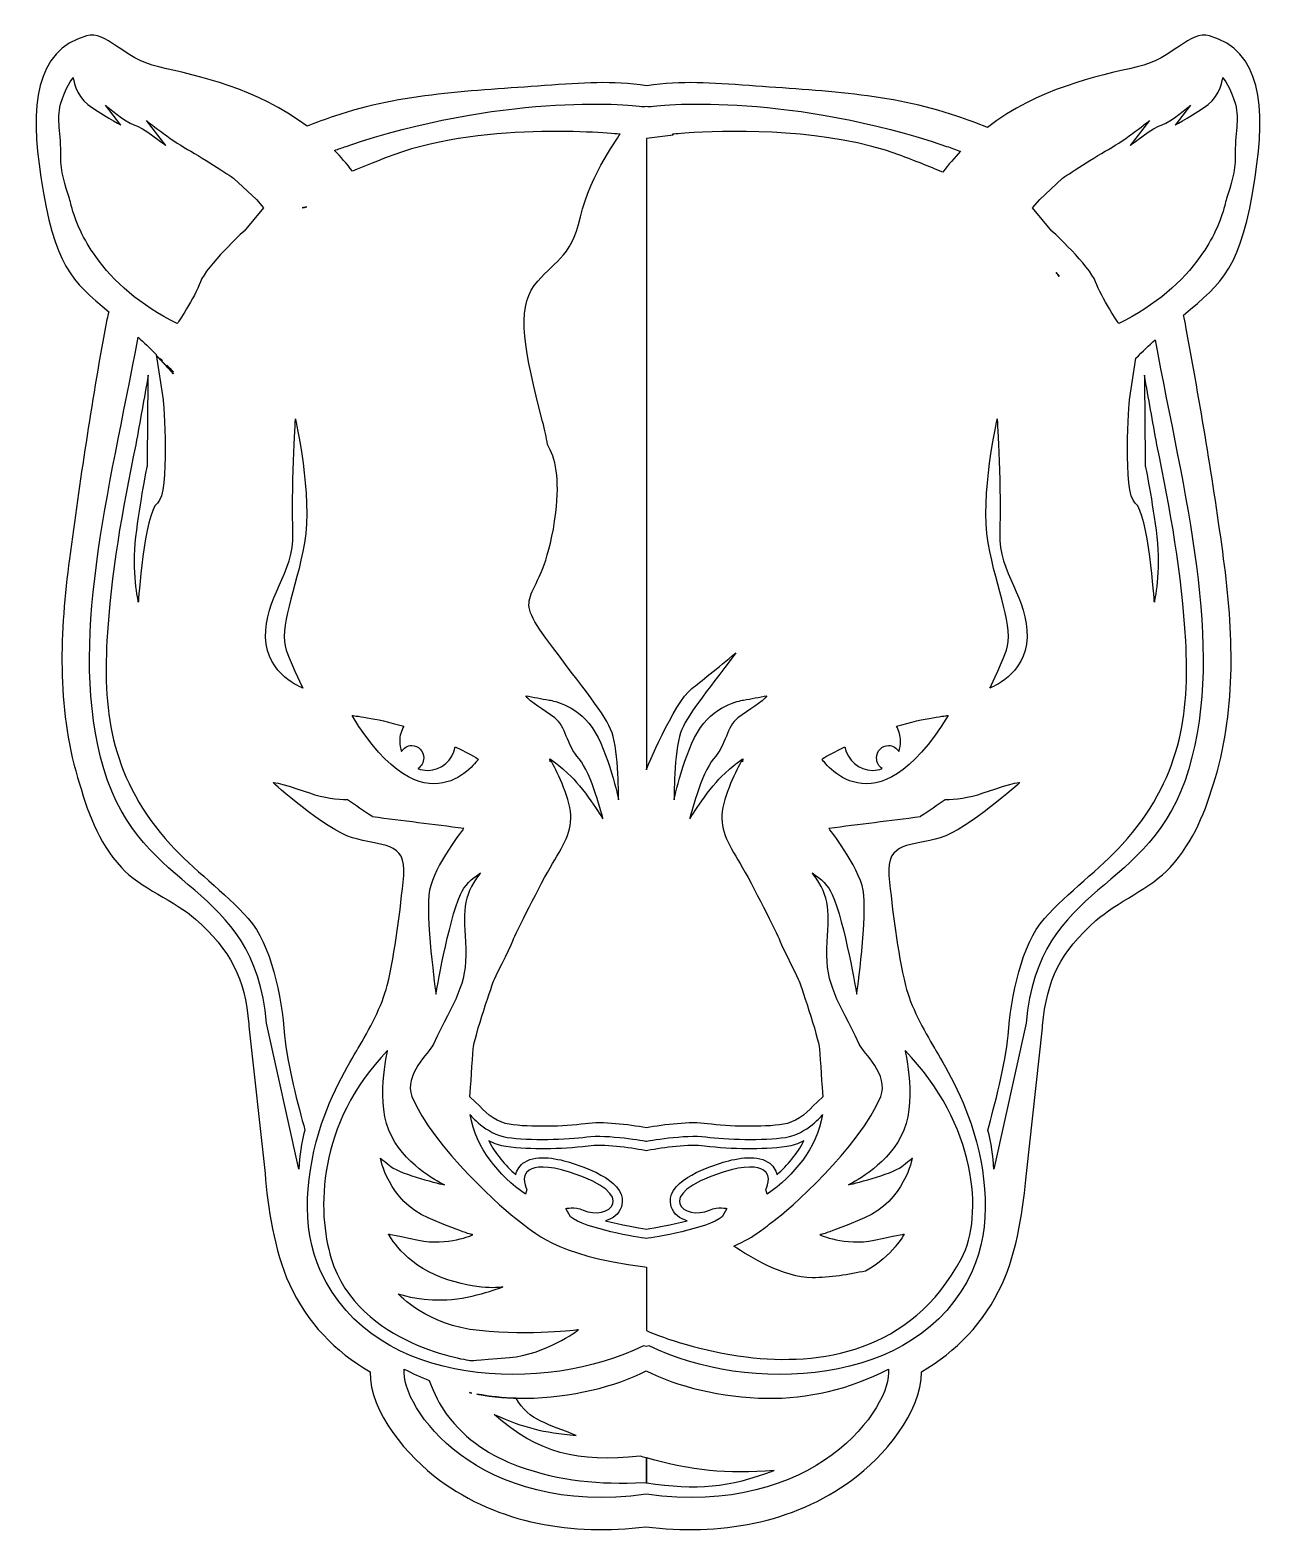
# Model space of a CAD drawing. Header units: centimetres. Extents: x -8.7 to 8.7, y -10.6 to 10.5.
import ezdxf

# ---------------------------------------------------------------- set-up
doc = ezdxf.new("R2010")
doc.units = ezdxf.units.CM
doc.header["$MEASUREMENT"] = 0
doc.layers.add('Layer 1', color=7, linetype='Continuous')

msp = doc.modelspace()

# ---------------------------------------------------------------- linework, layer by layer
at = {"layer": 'Layer 1'}
for points, knots in [([(7.86473, 10.45819), (8.59022, 10.25208), (8.65557, 9.46865), (8.50476, 8.47699), (8.50476, 8.47699), (8.30976, 7.1972), (8.05706, 7.0104), (7.50067, 6.54659), (7.50067, 6.54659), (7.51416, 6.49209), (7.52607, 6.43652), (7.53639, 6.38043), (7.53639, 6.38043), (7.7335, 5.29908), (7.91898, 4.22169), (8.06397, 3.1332), (8.06397, 3.1332), (8.19864, 2.12223), (8.24201, 1.05992), (7.94941, 0.06906), (7.94941, 0.06906), (7.80865, -0.40719), (7.65255, -0.81915), (7.31229, -1.19433), (7.31229, -1.19433), (7.06226, -1.47032), (6.55106, -1.68937), (6.27433, -1.93702), (6.27433, -1.93702), (5.78091, -2.37887), (5.5843, -2.75961), (5.52794, -3.40943), (5.52794, -3.40943), (5.52794, -3.40943), (5.52582, -3.43748), (5.52582, -3.43748), (5.52582, -3.43748), (5.52582, -3.43748), (5.2996, -5.48139), (5.2996, -5.48139), (5.2996, -5.48139), (5.26441, -5.94785), (5.1721, -6.56433), (4.95987, -7.02894), (4.95987, -7.02894), (4.71196, -7.57107), (4.31429, -7.97668), (3.82933, -8.25634), (3.82933, -8.25634), (3.83539, -8.83049), (3.29776, -9.44802), (2.85487, -9.77505), (2.85487, -9.77505), (2.02776, -10.38542), (0.989, -10.55663), (-0.03282, -10.42934), (-0.03282, -10.42934), (-1.05464, -10.55663), (-2.0934, -10.38542), (-2.92048, -9.77505), (-2.92048, -9.77505), (-3.36286, -9.44803), (-3.90076, -8.83049), (-3.89494, -8.25634), (-3.89494, -8.25634), (-4.37966, -7.9767), (-4.77759, -7.5711), (-5.02524, -7.02894), (-5.02524, -7.02894), (-5.23744, -6.56431), (-5.32978, -5.94785), (-5.36523, -5.48139), (-5.36523, -5.48139), (-5.36523, -5.48139), (-5.59118, -3.41605), (-5.59118, -3.41605), (-5.59118, -3.41605), (-5.59118, -3.41605), (-5.59356, -3.38774), (-5.59356, -3.38774), (-5.59356, -3.38774), (-5.64965, -2.73819), (-5.8465, -2.35745), (-6.33995, -1.91533), (-6.33995, -1.91533), (-6.61644, -1.66771), (-7.12761, -1.47033), (-7.37791, -1.19434), (-7.37791, -1.19434), (-7.71816, -0.81916), (-7.85125, -0.4072), (-7.99174, 0.06905), (-7.99174, 0.06905), (-8.28463, 1.05991), (-8.24151, 2.12222), (-8.10657, 3.13319), (-8.10657, 3.13319), (-7.96158, 4.22169), (-7.79912, 5.29907), (-7.60201, 6.38042), (-7.60201, 6.38042), (-7.58905, 6.45159), (-7.57317, 6.52224), (-7.55491, 6.59076), (-7.55491, 6.59076), (-8.07482, 7.02362), (-8.31744, 7.23872), (-8.50609, 8.47697), (-8.50609, 8.47697), (-8.6569, 9.46863), (-8.59155, 10.25206), (-7.86606, 10.45817), (-7.86606, 10.45817), (-7.58216, 10.5386), (-7.36838, 10.14173), (-6.85588, 10.02346), (-6.85588, 10.02346), (-6.2857, 9.8917), (-5.48507, 9.72633), (-4.77705, 9.1924), (-4.77705, 9.1924), (-4.64873, 9.2432), (-4.52014, 9.29083), (-4.39182, 9.33422), (-4.39182, 9.33422), (-3.45387, 9.65278), (-2.44422, 9.69008), (-1.44965, 9.76046), (-1.44965, 9.76046), (-0.90725, 9.79882), (-0.51514, 9.8319), (-0.01587, 9.7602), (-0.01587, 9.7602), (0.48366, 9.8319), (0.87604, 9.79883), (1.41844, 9.76046), (1.41844, 9.76046), (2.41274, 9.69008), (3.38853, 9.65277), (4.32645, 9.33422), (4.32645, 9.33422), (4.46882, 9.28607), (4.61143, 9.23288), (4.75375, 9.17573), (4.75375, 9.17573), (5.4668, 9.72289), (6.27854, 9.89037), (6.85454, 10.02345), (6.85454, 10.02345), (7.36734, 10.14174), (7.58083, 10.53862), (7.86473, 10.45819)], [0, 0, 0, 0, 0.02564103, 0.02564103, 0.02564103, 0.02564103, 0.05128205, 0.05128205, 0.05128205, 0.05128205, 0.07692308, 0.07692308, 0.07692308, 0.07692308, 0.1025641, 0.1025641, 0.1025641, 0.1025641, 0.12820513, 0.12820513, 0.12820513, 0.12820513, 0.15384615, 0.15384615, 0.15384615, 0.15384615, 0.17948718, 0.17948718, 0.17948718, 0.17948718, 0.20512821, 0.20512821, 0.20512821, 0.20512821, 0.23076923, 0.23076923, 0.23076923, 0.23076923, 0.25641026, 0.25641026, 0.25641026, 0.25641026, 0.28205128, 0.28205128, 0.28205128, 0.28205128, 0.30769231, 0.30769231, 0.30769231, 0.30769231, 0.33333333, 0.33333333, 0.33333333, 0.33333333, 0.35897436, 0.35897436, 0.35897436, 0.35897436, 0.38461538, 0.38461538, 0.38461538, 0.38461538, 0.41025641, 0.41025641, 0.41025641, 0.41025641, 0.43589744, 0.43589744, 0.43589744, 0.43589744, 0.46153846, 0.46153846, 0.46153846, 0.46153846, 0.48717949, 0.48717949, 0.48717949, 0.48717949, 0.51282051, 0.51282051, 0.51282051, 0.51282051, 0.53846154, 0.53846154, 0.53846154, 0.53846154, 0.56410256, 0.56410256, 0.56410256, 0.56410256, 0.58974359, 0.58974359, 0.58974359, 0.58974359, 0.61538462, 0.61538462, 0.61538462, 0.61538462, 0.64102564, 0.64102564, 0.64102564, 0.64102564, 0.66666667, 0.66666667, 0.66666667, 0.66666667, 0.69230769, 0.69230769, 0.69230769, 0.69230769, 0.71794872, 0.71794872, 0.71794872, 0.71794872, 0.74358974, 0.74358974, 0.74358974, 0.74358974, 0.76923077, 0.76923077, 0.76923077, 0.76923077, 0.79487179, 0.79487179, 0.79487179, 0.79487179, 0.82051282, 0.82051282, 0.82051282, 0.82051282, 0.84615385, 0.84615385, 0.84615385, 0.84615385, 0.87179487, 0.87179487, 0.87179487, 0.87179487, 0.8974359, 0.8974359, 0.8974359, 0.8974359, 0.92307692, 0.92307692, 0.92307692, 0.92307692, 0.94871795, 0.94871795, 0.94871795, 0.94871795, 1, 1, 1, 1]), ([(-7.59885, 9.48505), (-7.59885, 9.48505), (-7.38401, 9.20909), (-7.38401, 9.20909), (-7.38401, 9.20909), (-7.38401, 9.20909), (-7.68193, 9.37287), (-7.84862, 9.49616), (-7.84862, 9.49616), (-8.01557, 9.61998), (-8.05552, 9.87372), (-8.05552, 9.87372), (-8.05552, 9.87372), (-8.05552, 9.87372), (-8.16982, 9.72793), (-8.23015, 9.50198), (-8.23015, 9.50198), (-8.29048, 9.2755), (-8.21983, 9.10802), (-8.22724, 8.75638), (-8.22724, 8.75638), (-8.23094, 8.5754), (-8.16665, 8.35395), (-8.10315, 8.1817), (-8.10315, 8.1817), (-8.0968, 8.14889), (-8.08913, 8.11582), (-8.08066, 8.08195), (-8.08066, 8.08195), (-8.02192, 7.85547), (-7.91053, 7.60861), (-7.73855, 7.36652), (-7.73855, 7.36652), (-7.49143, 7.01939), (-7.11837, 6.68204), (-6.59555, 6.42751), (-6.59555, 6.42751), (-6.59555, 6.42751), (-6.35319, 6.7884), (-6.27064, 7.01277), (-6.27064, 7.01277), (-6.18783, 7.23661), (-5.66342, 7.72), (-5.66342, 7.72), (-5.66342, 7.72), (-5.66342, 7.72), (-5.6658, 7.72212), (-5.6658, 7.72212), (-5.6658, 7.72212), (-5.6658, 7.72212), (-5.6576, 7.72159), (-5.6576, 7.72159), (-5.6576, 7.72159), (-5.6576, 7.72159), (-5.38825, 8.04729), (-5.38825, 8.04729), (-5.38825, 8.04729), (-5.38825, 8.04729), (-5.48747, 8.1645), (-5.48747, 8.1645), (-5.48747, 8.1645), (-5.48747, 8.1645), (-5.8018, 8.4603), (-5.8018, 8.4603), (-5.8018, 8.4603), (-5.8018, 8.4603), (-6.20661, 8.7315), (-6.45215, 8.86802), (-6.45215, 8.86802), (-6.69742, 9.00534), (-7.0255, 9.27177), (-7.0255, 9.27177), (-7.0255, 9.27177), (-7.0255, 9.27177), (-6.75748, 8.92305), (-6.75748, 8.92305), (-6.75748, 8.92305), (-6.75748, 8.92305), (-7.08345, 9.18049), (-7.2041, 9.2133), (-7.2041, 9.2133), (-7.32077, 9.24534), (-7.58271, 9.47102), (-7.59885, 9.48505)], [0, 0, 0, 0, 0.04545455, 0.04545455, 0.04545455, 0.04545455, 0.09090909, 0.09090909, 0.09090909, 0.09090909, 0.13636364, 0.13636364, 0.13636364, 0.13636364, 0.18181818, 0.18181818, 0.18181818, 0.18181818, 0.22727273, 0.22727273, 0.22727273, 0.22727273, 0.27272727, 0.27272727, 0.27272727, 0.27272727, 0.31818182, 0.31818182, 0.31818182, 0.31818182, 0.36363636, 0.36363636, 0.36363636, 0.36363636, 0.40909091, 0.40909091, 0.40909091, 0.40909091, 0.45454545, 0.45454545, 0.45454545, 0.45454545, 0.5, 0.5, 0.5, 0.5, 0.54545455, 0.54545455, 0.54545455, 0.54545455, 0.59090909, 0.59090909, 0.59090909, 0.59090909, 0.63636364, 0.63636364, 0.63636364, 0.63636364, 0.68181818, 0.68181818, 0.68181818, 0.68181818, 0.72727273, 0.72727273, 0.72727273, 0.72727273, 0.77272727, 0.77272727, 0.77272727, 0.77272727, 0.81818182, 0.81818182, 0.81818182, 0.81818182, 0.86363636, 0.86363636, 0.86363636, 0.86363636, 0.90909091, 0.90909091, 0.90909091, 0.90909091, 1, 1, 1, 1]), ([(7.59752, 9.48505), (7.58138, 9.47103), (7.31971, 9.24534), (7.20276, 9.21332), (7.20276, 9.21332), (7.08235, 9.18051), (6.75612, 8.92307), (6.75612, 8.92307), (6.75612, 8.92307), (6.75612, 8.92307), (7.02388, 9.27179), (7.02388, 9.27179), (7.02388, 9.27179), (7.02388, 9.27179), (6.69606, 9.00535), (6.45079, 8.86804), (6.45079, 8.86804), (6.20552, 8.73151), (5.80074, 8.46032), (5.80074, 8.46032), (5.80074, 8.46032), (5.80074, 8.46032), (5.48641, 8.16452), (5.48641, 8.16452), (5.48641, 8.16452), (5.48641, 8.16452), (5.38746, 8.04731), (5.38746, 8.04731), (5.38746, 8.04731), (5.38746, 8.04731), (5.65654, 7.72161), (5.65654, 7.72161), (5.65654, 7.72161), (5.65654, 7.72161), (5.66448, 7.72214), (5.66448, 7.72214), (5.66448, 7.72214), (5.66448, 7.72214), (5.6621, 7.72002), (5.6621, 7.72002), (5.6621, 7.72002), (5.6621, 7.72002), (6.18677, 7.23663), (6.26932, 7.01279), (6.26932, 7.01279), (6.35213, 6.78842), (6.59449, 6.42753), (6.59449, 6.42753), (6.59449, 6.42753), (7.11704, 6.68206), (7.4901, 7.0194), (7.73696, 7.36654), (7.73696, 7.36654), (7.90949, 7.60863), (8.02059, 7.85549), (8.07933, 8.08197), (8.07933, 8.08197), (8.08806, 8.11584), (8.09544, 8.14891), (8.10182, 8.18172), (8.10182, 8.18172), (8.16532, 8.35396), (8.22988, 8.57542), (8.22591, 8.75639), (8.22591, 8.75639), (8.21874, 9.10802), (8.28915, 9.2755), (8.22879, 9.50199), (8.22879, 9.50199), (8.16849, 9.72794), (8.05416, 9.87373), (8.05416, 9.87373), (8.05416, 9.87373), (8.05416, 9.87373), (8.01421, 9.61999), (7.84726, 9.49617), (7.84726, 9.49617), (7.68084, 9.37287), (7.38265, 9.2091), (7.38265, 9.2091), (7.38265, 9.2091), (7.38265, 9.2091), (7.59752, 9.48505), (7.59752, 9.48505)], [0, 0, 0, 0, 0.04545455, 0.04545455, 0.04545455, 0.04545455, 0.09090909, 0.09090909, 0.09090909, 0.09090909, 0.13636364, 0.13636364, 0.13636364, 0.13636364, 0.18181818, 0.18181818, 0.18181818, 0.18181818, 0.22727273, 0.22727273, 0.22727273, 0.22727273, 0.27272727, 0.27272727, 0.27272727, 0.27272727, 0.31818182, 0.31818182, 0.31818182, 0.31818182, 0.36363636, 0.36363636, 0.36363636, 0.36363636, 0.40909091, 0.40909091, 0.40909091, 0.40909091, 0.45454545, 0.45454545, 0.45454545, 0.45454545, 0.5, 0.5, 0.5, 0.5, 0.54545455, 0.54545455, 0.54545455, 0.54545455, 0.59090909, 0.59090909, 0.59090909, 0.59090909, 0.63636364, 0.63636364, 0.63636364, 0.63636364, 0.68181818, 0.68181818, 0.68181818, 0.68181818, 0.72727273, 0.72727273, 0.72727273, 0.72727273, 0.77272727, 0.77272727, 0.77272727, 0.77272727, 0.81818182, 0.81818182, 0.81818182, 0.81818182, 0.86363636, 0.86363636, 0.86363636, 0.86363636, 0.90909091, 0.90909091, 0.90909091, 0.90909091, 1, 1, 1, 1]), ([(4.37911, 8.84079), (4.31376, 8.8646), (4.24843, 8.88789), (4.18279, 8.91011), (4.18279, 8.91011), (2.02855, 9.64195), (0.26114, 9.50569), (0.01428, 9.46626), (0.01428, 9.46626), (0.0037, 9.46811), (-0.00927, 9.46996), (-0.02408, 9.47208), (-0.02408, 9.47208), (-0.0389, 9.46996), (-0.0516, 9.46811), (-0.06192, 9.46626), (-0.06192, 9.46626), (-0.30931, 9.50568), (-2.07646, 9.64194), (-4.2307, 8.91011), (-4.2307, 8.91011), (-4.28468, 8.89185), (-4.33865, 8.8728), (-4.39263, 8.85322), (-4.39263, 8.85322), (-4.30611, 8.76379), (-4.22224, 8.66748), (-4.1418, 8.56297), (-4.1418, 8.56297), (-3.96559, 8.63705), (-3.77244, 8.71325), (-3.56236, 8.79131), (-3.56236, 8.79131), (-2.26511, 9.27338), (-0.38895, 9.0805), (-0.38895, 9.0805), (-0.38895, 9.0805), (-0.38895, 9.0805), (-0.8062, 8.52646), (-0.9451, 7.92374), (-0.9451, 7.92374), (-1.08374, 7.32155), (-1.3388, 7.29747), (-1.59333, 6.96013), (-1.59333, 6.96013), (-1.84812, 6.62279), (-1.7325, 6.04441), (-1.47771, 5.05645), (-1.47771, 5.05645), (-1.44675, 4.93633), (-1.424, 4.82917), (-1.40892, 4.7326), (-1.40892, 4.7326), (-1.29832, 4.54766), (-1.23429, 4.25503), (-1.2925, 3.77904), (-1.2925, 3.77904), (-1.45469, 2.45374), (-1.96401, 2.74293), (-1.43141, 2.01983), (-1.43141, 2.01983), (-0.89854, 1.29699), (-0.59744, 0.95964), (-0.50484, 0.69453), (-0.50484, 0.69453), (-0.41224, 0.42942), (-0.41224, -0.24527), (-0.41224, -0.24527), (-0.41224, -0.24527), (-0.41224, -0.24527), (-0.55115, 0.42942), (-0.78292, 0.76703), (-0.78292, 0.76703), (-1.01443, 1.10437), (-1.38511, 1.15253), (-1.38511, 1.15253), (-1.38511, 1.15253), (-1.49491, 1.17264), (-1.60445, 1.19275), (-1.71399, 1.21285), (-1.71399, 1.21285), (-1.64811, 1.12289), (-1.46396, 1.0197), (-1.30627, 0.9017), (-1.30627, 0.9017), (-1.14831, 0.7837), (-1.14699, 0.5334), (-0.96707, 0.32888), (-0.96707, 0.32888), (-0.7898, 0.1278), (-0.63634, -0.49397), (-0.63184, -0.51332), (-0.63184, -0.51332), (-0.64242, -0.49636), (-0.91389, -0.05874), (-1.12238, 0.12459), (-1.12238, 0.12459), (-1.33511, 0.31191), (-1.37612, 0.32885), (-1.37612, 0.32885), (-1.37612, 0.32885), (-1.37559, 0.32515), (-1.3748, 0.32144), (-1.37453, 0.31774), (-1.37453, 0.31774), (-1.3703, 0.31483), (-1.36606, 0.31192), (-1.36183, 0.30901), (-1.36183, 0.30901), (-1.36183, 0.30901), (-1.15334, -0.06461), (-1.09539, -0.35353), (-1.09539, -0.35353), (-1.03745, -0.64296), (-1.16498, -0.84777), (-1.33881, -1.13693), (-1.33881, -1.13693), (-1.51264, -1.42586), (-1.84813, -2.11271), (-1.8947, -2.22119), (-1.8947, -2.22119), (-1.941, -2.32967), (-2.16087, -2.7752), (-2.16087, -2.7752), (-2.16087, -2.7752), (-2.16087, -2.7752), (-2.43895, -3.5708), (-2.45059, -3.73934), (-2.45059, -3.73934), (-2.46012, -3.88222), (-2.48657, -4.28438), (-2.49478, -4.40424), (-2.49478, -4.40424), (-2.49478, -4.40424), (-2.35693, -4.53521), (-2.35693, -4.53521), (-2.35693, -4.53521), (-2.26194, -4.65266), (-2.09261, -4.76831), (-1.94656, -4.79027), (-1.94656, -4.79027), (-1.64626, -4.83525), (-1.18112, -4.82334), (-0.87976, -4.78233), (-0.87976, -4.78233), (-0.64005, -4.74979), (-0.27492, -4.79529), (-0.02383, -4.83895), (-0.02383, -4.83895), (0.227, -4.79532), (0.59186, -4.74979), (0.8321, -4.78233), (0.8321, -4.78233), (1.1332, -4.82334), (1.59833, -4.83525), (1.89864, -4.79027), (1.89864, -4.79027), (2.04472, -4.76831), (2.21402, -4.65269), (2.30901, -4.53521), (2.30901, -4.53521), (2.30901, -4.53521), (2.44659, -4.40424), (2.44659, -4.40424), (2.44659, -4.40424), (2.43892, -4.28438), (2.41246, -3.88224), (2.4024, -3.73934), (2.4024, -3.73934), (2.39102, -3.5708), (2.11321, -2.7752), (2.11321, -2.7752), (2.11321, -2.7752), (2.11321, -2.7752), (1.89308, -2.32964), (1.84677, -2.22119), (1.84677, -2.22119), (1.80047, -2.11268), (1.46445, -1.42583), (1.29088, -1.13693), (1.29088, -1.13693), (1.11705, -0.84774), (0.98978, -0.64295), (1.04773, -0.35353), (1.04773, -0.35353), (1.10544, -0.06461), (1.31393, 0.30901), (1.31393, 0.30901), (1.31393, 0.30901), (1.31816, 0.31192), (1.3224, 0.31483), (1.32637, 0.31774), (1.32637, 0.31774), (1.32716, 0.32144), (1.32769, 0.32515), (1.32822, 0.32885), (1.32822, 0.32885), (1.32822, 0.32885), (1.28721, 0.31192), (1.07448, 0.12459), (1.07448, 0.12459), (0.86599, -0.05877), (0.5945, -0.49639), (0.58394, -0.51332), (0.58394, -0.51332), (0.58844, -0.49401), (0.7419, 0.12777), (0.91917, 0.32888), (0.91917, 0.32888), (1.09882, 0.5334), (1.10065, 0.7837), (1.25834, 0.9017), (1.25834, 0.9017), (1.41603, 1.0197), (1.60021, 1.12289), (1.66606, 1.21285), (1.66606, 1.21285), (1.55652, 1.19274), (1.44672, 1.17263), (1.33718, 1.15252), (1.33718, 1.15252), (1.33718, 1.15252), (0.9665, 1.10437), (0.73499, 0.76702), (0.73499, 0.76702), (0.50319, 0.42941), (0.36428, -0.24528), (0.36428, -0.24528), (0.36428, -0.24528), (0.36428, -0.24528), (0.36428, 0.42941), (0.45688, 0.69452), (0.45688, 0.69452), (0.54049, 0.93317), (0.7929, 1.23057), (1.23079, 1.81503), (1.23079, 1.81503), (0.97867, 1.60707), (0.72676, 1.40096), (0.61537, 1.31391), (0.61537, 1.31391), (0.35396, 1.10992), (-0.02386, 0.17488), (-0.02386, 0.17488), (-0.02386, 0.17488), (-0.02386, 0.17488), (-0.02386, 2.3352), (-0.02386, 2.3352), (-0.02386, 2.3352), (-0.02386, 2.3352), (-0.02385, 9.01991), (-0.02385, 9.01991), (-0.02385, 9.01991), (-0.02385, 9.01991), (0.35159, 9.06621), (0.35159, 9.06621), (0.35159, 9.06621), (0.34498, 9.07573), (0.34127, 9.0805), (0.34127, 9.0805), (0.34127, 9.0805), (0.34127, 9.0805), (0.45504, 9.09214), (0.64554, 9.10272), (0.64554, 9.10272), (0.64554, 9.10272), (0.64581, 9.10272), (0.64581, 9.10272), (0.64581, 9.10272), (1.23001, 9.13473), (2.53652, 9.15484), (3.51442, 8.79131), (3.51442, 8.79131), (3.73852, 8.70797), (3.94331, 8.627), (4.12902, 8.54816), (4.12902, 8.54816), (4.20924, 8.65346), (4.29285, 8.75083), (4.37911, 8.84079)], [0, 0, 0, 0, 0.01408451, 0.01408451, 0.01408451, 0.01408451, 0.02816901, 0.02816901, 0.02816901, 0.02816901, 0.04225352, 0.04225352, 0.04225352, 0.04225352, 0.05633803, 0.05633803, 0.05633803, 0.05633803, 0.07042254, 0.07042254, 0.07042254, 0.07042254, 0.08450704, 0.08450704, 0.08450704, 0.08450704, 0.09859155, 0.09859155, 0.09859155, 0.09859155, 0.11267606, 0.11267606, 0.11267606, 0.11267606, 0.12676056, 0.12676056, 0.12676056, 0.12676056, 0.14084507, 0.14084507, 0.14084507, 0.14084507, 0.15492958, 0.15492958, 0.15492958, 0.15492958, 0.16901408, 0.16901408, 0.16901408, 0.16901408, 0.18309859, 0.18309859, 0.18309859, 0.18309859, 0.1971831, 0.1971831, 0.1971831, 0.1971831, 0.21126761, 0.21126761, 0.21126761, 0.21126761, 0.22535211, 0.22535211, 0.22535211, 0.22535211, 0.23943662, 0.23943662, 0.23943662, 0.23943662, 0.25352113, 0.25352113, 0.25352113, 0.25352113, 0.26760563, 0.26760563, 0.26760563, 0.26760563, 0.28169014, 0.28169014, 0.28169014, 0.28169014, 0.29577465, 0.29577465, 0.29577465, 0.29577465, 0.30985915, 0.30985915, 0.30985915, 0.30985915, 0.32394366, 0.32394366, 0.32394366, 0.32394366, 0.33802817, 0.33802817, 0.33802817, 0.33802817, 0.35211268, 0.35211268, 0.35211268, 0.35211268, 0.36619718, 0.36619718, 0.36619718, 0.36619718, 0.38028169, 0.38028169, 0.38028169, 0.38028169, 0.3943662, 0.3943662, 0.3943662, 0.3943662, 0.4084507, 0.4084507, 0.4084507, 0.4084507, 0.42253521, 0.42253521, 0.42253521, 0.42253521, 0.43661972, 0.43661972, 0.43661972, 0.43661972, 0.45070423, 0.45070423, 0.45070423, 0.45070423, 0.46478873, 0.46478873, 0.46478873, 0.46478873, 0.47887324, 0.47887324, 0.47887324, 0.47887324, 0.49295775, 0.49295775, 0.49295775, 0.49295775, 0.50704225, 0.50704225, 0.50704225, 0.50704225, 0.52112676, 0.52112676, 0.52112676, 0.52112676, 0.53521127, 0.53521127, 0.53521127, 0.53521127, 0.54929577, 0.54929577, 0.54929577, 0.54929577, 0.56338028, 0.56338028, 0.56338028, 0.56338028, 0.57746479, 0.57746479, 0.57746479, 0.57746479, 0.5915493, 0.5915493, 0.5915493, 0.5915493, 0.6056338, 0.6056338, 0.6056338, 0.6056338, 0.61971831, 0.61971831, 0.61971831, 0.61971831, 0.63380282, 0.63380282, 0.63380282, 0.63380282, 0.64788732, 0.64788732, 0.64788732, 0.64788732, 0.66197183, 0.66197183, 0.66197183, 0.66197183, 0.67605634, 0.67605634, 0.67605634, 0.67605634, 0.69014085, 0.69014085, 0.69014085, 0.69014085, 0.70422535, 0.70422535, 0.70422535, 0.70422535, 0.71830986, 0.71830986, 0.71830986, 0.71830986, 0.73239437, 0.73239437, 0.73239437, 0.73239437, 0.74647887, 0.74647887, 0.74647887, 0.74647887, 0.76056338, 0.76056338, 0.76056338, 0.76056338, 0.77464789, 0.77464789, 0.77464789, 0.77464789, 0.78873239, 0.78873239, 0.78873239, 0.78873239, 0.8028169, 0.8028169, 0.8028169, 0.8028169, 0.81690141, 0.81690141, 0.81690141, 0.81690141, 0.83098592, 0.83098592, 0.83098592, 0.83098592, 0.84507042, 0.84507042, 0.84507042, 0.84507042, 0.85915493, 0.85915493, 0.85915493, 0.85915493, 0.87323944, 0.87323944, 0.87323944, 0.87323944, 0.88732394, 0.88732394, 0.88732394, 0.88732394, 0.90140845, 0.90140845, 0.90140845, 0.90140845, 0.91549296, 0.91549296, 0.91549296, 0.91549296, 0.92957746, 0.92957746, 0.92957746, 0.92957746, 0.94366197, 0.94366197, 0.94366197, 0.94366197, 0.95774648, 0.95774648, 0.95774648, 0.95774648, 0.97183099, 0.97183099, 0.97183099, 0.97183099, 1, 1, 1, 1]), ([(-4.77971, 8.06133), (-4.80379, 8.0563), (-4.82495, 8.05233), (-4.84347, 8.04942), (-4.84347, 8.04942), (-4.82495, 8.05233), (-4.80379, 8.05603), (-4.77971, 8.06133)], [0, 0, 0, 0, 0.33333333, 0.33333333, 0.33333333, 0.33333333, 1, 1, 1, 1]), ([(5.71737, 7.14243), (5.73166, 7.1247), (5.7465, 7.10671), (5.76129, 7.08819), (5.76129, 7.08819), (5.7465, 7.10671), (5.73192, 7.1247), (5.71737, 7.14243)], [0, 0, 0, 0, 0.33333333, 0.33333333, 0.33333333, 0.33333333, 1, 1, 1, 1]), ([(-6.89082, 5.99599), (-6.98025, 6.08542), (-7.06465, 6.16532), (-7.14429, 6.23782), (-7.14429, 6.23782), (-7.54804, 4.04628), (-8.13886, 1.93384), (-7.62372, 0.19024), (-7.62372, 0.19024), (-7.09402, -1.60311), (-5.51949, -1.3671), (-5.34566, -3.37237), (-5.34566, -3.37237), (-5.34566, -3.37237), (-4.8919, -5.41839), (-4.8919, -5.41839), (-4.8919, -5.41839), (-4.88185, -5.22921), (-4.85883, -5.05088), (-4.8067, -4.8715), (-4.8067, -4.8715), (-4.89772, -4.54871), (-5.05805, -3.93911), (-5.09086, -3.54647), (-5.09086, -3.54647), (-5.13716, -2.99243), (-5.27633, -2.2693), (-5.60045, -1.90791), (-5.60045, -1.90791), (-5.92483, -1.54649), (-6.3852, -1.20647), (-6.68921, -0.8718), (-6.68921, -0.8718), (-7.50862, 0.03069), (-7.63933, 0.95541), (-7.5798, 1.98385), (-7.5798, 1.98385), (-7.5253, 2.9218), (-7.36866, 3.81688), (-7.17552, 4.73075), (-7.17552, 4.73075), (-7.11758, 5.05645), (-7.05963, 5.38162), (-7.00195, 5.7068), (-7.00195, 5.7068), (-7.00565, 5.28532), (-7.00962, 4.86357), (-7.01333, 4.44183), (-7.01333, 4.44183), (-7.01333, 4.44183), (-7.11758, 3.92378), (-7.17552, 3.4417), (-7.17552, 3.4417), (-7.23346, 2.95989), (-7.14086, 2.52598), (-7.14086, 2.52598), (-7.14086, 2.52598), (-7.14086, 2.52598), (-7.05963, 3.76714), (-6.87442, 3.9116), (-6.87442, 3.9116), (-6.68921, 4.05606), (-6.79346, 5.35755), (-6.79346, 5.35755), (-6.79346, 5.35755), (-6.79346, 5.35755), (-6.89082, 5.99599), (-6.89082, 5.99599)], [0, 0, 0, 0, 0.05555556, 0.05555556, 0.05555556, 0.05555556, 0.11111111, 0.11111111, 0.11111111, 0.11111111, 0.16666667, 0.16666667, 0.16666667, 0.16666667, 0.22222222, 0.22222222, 0.22222222, 0.22222222, 0.27777778, 0.27777778, 0.27777778, 0.27777778, 0.33333333, 0.33333333, 0.33333333, 0.33333333, 0.38888889, 0.38888889, 0.38888889, 0.38888889, 0.44444444, 0.44444444, 0.44444444, 0.44444444, 0.5, 0.5, 0.5, 0.5, 0.55555556, 0.55555556, 0.55555556, 0.55555556, 0.61111111, 0.61111111, 0.61111111, 0.61111111, 0.66666667, 0.66666667, 0.66666667, 0.66666667, 0.72222222, 0.72222222, 0.72222222, 0.72222222, 0.77777778, 0.77777778, 0.77777778, 0.77777778, 0.83333333, 0.83333333, 0.83333333, 0.83333333, 0.88888889, 0.88888889, 0.88888889, 0.88888889, 1, 1, 1, 1]), ([(6.83444, 5.94043), (6.83444, 5.94043), (6.74557, 5.35755), (6.74557, 5.35755), (6.74557, 5.35755), (6.74557, 5.35755), (6.64132, 4.05606), (6.82653, 3.9116), (6.82653, 3.9116), (7.01174, 3.76714), (7.09297, 2.52598), (7.09297, 2.52598), (7.09297, 2.52598), (7.09297, 2.52598), (7.18557, 2.9599), (7.12763, 3.4417), (7.12763, 3.4417), (7.06971, 3.92377), (6.96544, 4.44182), (6.96544, 4.44182), (6.96544, 4.44182), (6.96174, 4.8633), (6.95806, 5.28531), (6.95382, 5.70679), (6.95382, 5.70679), (7.01174, 5.38162), (7.06971, 5.05644), (7.12762, 4.73074), (7.12762, 4.73074), (7.32079, 3.81687), (7.47743, 2.92178), (7.5319, 1.98384), (7.5319, 1.98384), (7.59143, 0.9554), (7.46046, 0.03069), (6.64131, -0.87181), (6.64131, -0.87181), (6.3373, -1.20648), (5.87669, -1.5465), (5.55258, -1.90792), (5.55258, -1.90792), (5.22847, -2.26931), (5.08956, -2.99242), (5.04326, -3.54648), (5.04326, -3.54648), (5.01019, -3.93912), (4.84982, -4.54872), (4.75883, -4.87151), (4.75883, -4.87151), (4.81095, -5.0509), (4.83371, -5.22923), (4.84403, -5.4184), (4.84403, -5.4184), (4.84403, -5.4184), (5.29779, -3.37238), (5.29779, -3.37238), (5.29779, -3.37238), (5.47159, -1.3671), (7.04642, -1.60311), (7.57559, 0.19023), (7.57559, 0.19023), (8.0878, 1.92431), (7.50706, 4.02272), (7.10304, 6.20103), (7.10304, 6.20103), (7.01859, 6.12325), (6.92916, 6.03726), (6.83444, 5.94043)], [0, 0, 0, 0, 0.05555556, 0.05555556, 0.05555556, 0.05555556, 0.11111111, 0.11111111, 0.11111111, 0.11111111, 0.16666667, 0.16666667, 0.16666667, 0.16666667, 0.22222222, 0.22222222, 0.22222222, 0.22222222, 0.27777778, 0.27777778, 0.27777778, 0.27777778, 0.33333333, 0.33333333, 0.33333333, 0.33333333, 0.38888889, 0.38888889, 0.38888889, 0.38888889, 0.44444444, 0.44444444, 0.44444444, 0.44444444, 0.5, 0.5, 0.5, 0.5, 0.55555556, 0.55555556, 0.55555556, 0.55555556, 0.61111111, 0.61111111, 0.61111111, 0.61111111, 0.66666667, 0.66666667, 0.66666667, 0.66666667, 0.72222222, 0.72222222, 0.72222222, 0.72222222, 0.77777778, 0.77777778, 0.77777778, 0.77777778, 0.83333333, 0.83333333, 0.83333333, 0.83333333, 0.88888889, 0.88888889, 0.88888889, 0.88888889, 1, 1, 1, 1]), ([(-6.88381, 5.97482), (-6.80576, 5.89677), (-6.72771, 5.81898), (-6.64992, 5.72532), (-6.64992, 5.72532), (-6.73273, 5.81528), (-6.80973, 5.89598), (-6.88302, 5.969), (-6.88302, 5.969), (-6.88302, 5.969), (-6.88381, 5.97482), (-6.88381, 5.97482)], [0, 0, 0, 0, 0.25, 0.25, 0.25, 0.25, 0.5, 0.5, 0.5, 0.5, 1, 1, 1, 1]), ([(-6.80324, 5.90735), (-6.81303, 5.91767), (-6.82308, 5.92772), (-6.83287, 5.93751), (-6.83287, 5.93751), (-6.82309, 5.92746), (-6.81327, 5.91741), (-6.80324, 5.90735)], [0, 0, 0, 0, 0.33333333, 0.33333333, 0.33333333, 0.33333333, 1, 1, 1, 1]), ([(-6.74318, 5.84465), (-6.71302, 5.8129), (-6.68206, 5.77983), (-6.65031, 5.7457), (-6.65031, 5.7457), (-6.6818, 5.77982), (-6.71276, 5.8129), (-6.74318, 5.84465)], [0, 0, 0, 0, 0.33333333, 0.33333333, 0.33333333, 0.33333333, 1, 1, 1, 1]), ([(-4.83633, 1.32133), (-4.84162, 1.33191), (-4.9546, 1.55734), (-5.06784, 1.85129), (-5.06784, 1.85129), (-5.18346, 2.15265), (-4.92893, 2.69478), (-4.81305, 3.3573), (-4.81305, 3.3573), (-4.69716, 4.02008), (-4.94031, 5.09244), (-4.94031, 5.09244), (-4.94031, 5.09244), (-4.94031, 5.09244), (-4.99825, 4.04416), (-4.97524, 3.48986), (-4.97524, 3.48986), (-4.95196, 2.93582), (-5.38058, 2.57414), (-5.3573, 2.03201), (-5.3573, 2.03201), (-5.33454, 1.49834), (-4.85141, 1.32636), (-4.83633, 1.32133)], [0, 0, 0, 0, 0.14285714, 0.14285714, 0.14285714, 0.14285714, 0.28571429, 0.28571429, 0.28571429, 0.28571429, 0.42857143, 0.42857143, 0.42857143, 0.42857143, 0.57142857, 0.57142857, 0.57142857, 0.57142857, 0.71428571, 0.71428571, 0.71428571, 0.71428571, 1, 1, 1, 1]), ([(4.78844, 1.32133), (4.80349, 1.32636), (5.28662, 1.49834), (5.30938, 2.032), (5.30938, 2.032), (5.3324, 2.57413), (4.90404, 2.93582), (4.92706, 3.48985), (4.92706, 3.48985), (4.95034, 4.04415), (4.8924, 5.09243), (4.8924, 5.09243), (4.8924, 5.09243), (4.8924, 5.09243), (4.64925, 4.02007), (4.76511, 3.35729), (4.76511, 3.35729), (4.88102, 2.69477), (5.13582, 2.15264), (5.01993, 1.85128), (5.01993, 1.85128), (4.90671, 1.55734), (4.79371, 1.33191), (4.78844, 1.32133)], [0, 0, 0, 0, 0.14285714, 0.14285714, 0.14285714, 0.14285714, 0.28571429, 0.28571429, 0.28571429, 0.28571429, 0.42857143, 0.42857143, 0.42857143, 0.42857143, 0.57142857, 0.57142857, 0.57142857, 0.57142857, 0.71428571, 0.71428571, 0.71428571, 0.71428571, 1, 1, 1, 1]), ([(-2.37835, 0.32411), (-2.37835, 0.32411), (-2.44529, 0.37729), (-2.70061, 0.49768), (-2.70061, 0.49768), (-2.73554, 0.30956), (-2.89481, 0.16722), (-3.08611, 0.16722), (-3.08611, 0.16722), (-3.13453, 0.16722), (-3.18083, 0.17622), (-3.22343, 0.19288), (-3.22343, 0.19288), (-3.17554, 0.22357), (-3.14326, 0.27887), (-3.14326, 0.34184), (-3.14326, 0.34184), (-3.14326, 0.43815), (-3.2184, 0.5162), (-3.31101, 0.5162), (-3.31101, 0.5162), (-3.3716, 0.5162), (-3.42452, 0.48286), (-3.45415, 0.43312), (-3.45415, 0.43312), (-3.47003, 0.47757), (-3.47876, 0.52572), (-3.47876, 0.576), (-3.47876, 0.576), (-3.47876, 0.65246), (-3.45839, 0.72443), (-3.4232, 0.78555), (-3.4232, 0.78555), (-3.82299, 0.90594), (-4.14234, 0.9361), (-4.14525, 0.9361), (-4.14525, 0.9361), (-3.11707, -0.76491), (-2.37835, 0.32411), (-2.37835, 0.32411)], [0, 0, 0, 0, 0.09090909, 0.09090909, 0.09090909, 0.09090909, 0.18181818, 0.18181818, 0.18181818, 0.18181818, 0.27272727, 0.27272727, 0.27272727, 0.27272727, 0.36363636, 0.36363636, 0.36363636, 0.36363636, 0.45454545, 0.45454545, 0.45454545, 0.45454545, 0.54545455, 0.54545455, 0.54545455, 0.54545455, 0.63636364, 0.63636364, 0.63636364, 0.63636364, 0.72727273, 0.72727273, 0.72727273, 0.72727273, 0.81818182, 0.81818182, 0.81818182, 0.81818182, 1, 1, 1, 1]), ([(4.20318, 0.9361), (4.20027, 0.9361), (3.88089, 0.90594), (3.48113, 0.78555), (3.48113, 0.78555), (3.51658, 0.72443), (3.53693, 0.65246), (3.53693, 0.576), (3.53693, 0.576), (3.53693, 0.52573), (3.5282, 0.47757), (3.51209, 0.43312), (3.51209, 0.43312), (3.48272, 0.48286), (3.42954, 0.5162), (3.36921, 0.5162), (3.36921, 0.5162), (3.27661, 0.5162), (3.20146, 0.43815), (3.20146, 0.34184), (3.20146, 0.34184), (3.20146, 0.27887), (3.23347, 0.22357), (3.28136, 0.19288), (3.28136, 0.19288), (3.23879, 0.17621), (3.19272, 0.16722), (3.14431, 0.16722), (3.14431, 0.16722), (2.95328, 0.16722), (2.79374, 0.30957), (2.75855, 0.49768), (2.75855, 0.49768), (2.50325, 0.37729), (2.43629, 0.32411), (2.43629, 0.32411), (2.43629, 0.32411), (2.43629, 0.32411), (3.17499, -0.76491), (4.20318, 0.9361)], [0, 0, 0, 0, 0.09090909, 0.09090909, 0.09090909, 0.09090909, 0.18181818, 0.18181818, 0.18181818, 0.18181818, 0.27272727, 0.27272727, 0.27272727, 0.27272727, 0.36363636, 0.36363636, 0.36363636, 0.36363636, 0.45454545, 0.45454545, 0.45454545, 0.45454545, 0.54545455, 0.54545455, 0.54545455, 0.54545455, 0.63636364, 0.63636364, 0.63636364, 0.63636364, 0.72727273, 0.72727273, 0.72727273, 0.72727273, 0.81818182, 0.81818182, 0.81818182, 0.81818182, 1, 1, 1, 1]), ([(-1.38101, 0.3003), (-1.3736, 0.3003), (-1.36963, 0.29686), (-1.36778, 0.29342), (-1.36778, 0.29342), (-1.37754, 0.29898), (-1.38101, 0.3003), (-1.38101, 0.3003)], [0, 0, 0, 0, 0.33333333, 0.33333333, 0.33333333, 0.33333333, 1, 1, 1, 1]), ([(1.33177, 0.3003), (1.33177, 0.3003), (1.32804, 0.29898), (1.31825, 0.29316), (1.31825, 0.29316), (1.32015, 0.29686), (1.32409, 0.3003), (1.33177, 0.3003)], [0, 0, 0, 0, 0.33333333, 0.33333333, 0.33333333, 0.33333333, 1, 1, 1, 1]), ([(5.20516, -0.00423), (5.20516, -0.00423), (5.18214, 0.01985), (4.69555, -0.14896), (4.69555, -0.14896), (4.48732, -0.22119), (4.30452, -0.24024), (4.1635, -0.23865), (4.1635, -0.23865), (4.05026, -0.3162), (3.93699, -0.3937), (3.82375, -0.47122), (3.82375, -0.47122), (3.82375, -0.47096), (3.82375, -0.47069), (3.82349, -0.47045), (3.82349, -0.47045), (3.82084, -0.47363), (3.8182, -0.47677), (3.81555, -0.47971), (3.81555, -0.47971), (3.38719, -0.53369), (2.95909, -0.58766), (2.531, -0.64164), (2.531, -0.64164), (2.531, -0.64164), (2.94798, -1.16948), (3.0136, -1.50974), (3.0136, -1.50974), (3.07919, -1.85026), (2.92364, -2.9655), (2.92364, -2.9655), (2.92364, -2.9655), (2.92364, -2.9655), (2.75193, -1.96088), (2.57995, -1.56956), (2.57995, -1.56956), (2.52836, -1.45156), (2.42199, -1.35022), (2.2979, -1.26529), (2.2979, -1.26529), (2.30213, -1.27085), (2.30613, -1.27614), (2.30981, -1.2814), (2.30981, -1.2814), (2.5646, -1.61874), (2.52994, -1.81163), (2.50692, -2.32968), (2.50692, -2.32968), (2.48364, -2.84773), (2.66885, -3.05252), (2.95856, -3.66688), (2.95856, -3.66688), (3.01754, -3.79256), (3.37872, -4.1), (3.2591, -4.39951), (3.2591, -4.39951), (2.97629, -5.10859), (1.93698, -6.02008), (1.76632, -6.13915), (1.76632, -6.13915), (1.64781, -6.22223), (1.51682, -6.36032), (1.20064, -6.4966), (1.20064, -6.4966), (1.42609, -6.65059), (1.90179, -6.93978), (2.29813, -6.93978), (2.29813, -6.93978), (2.54499, -6.93978), (2.81989, -6.89507), (3.04611, -6.84638), (3.04611, -6.84638), (3.42949, -6.63657), (3.58877, -6.32756), (3.58877, -6.32756), (3.58877, -6.32756), (3.58877, -6.32756), (3.57739, -6.32756), (3.16835, -6.41326), (3.16835, -6.41326), (2.75904, -6.49954), (2.40635, -6.33812), (2.40635, -6.33812), (2.40635, -6.33812), (2.40635, -6.33812), (2.47488, -6.33812), (3.03183, -6.10185), (3.03183, -6.10185), (3.58878, -5.86505), (3.70258, -5.26339), (3.70258, -5.26339), (3.70258, -5.26339), (3.70258, -5.26339), (3.70258, -5.26339), (3.55521, -5.38139), (3.55521, -5.38139), (3.41101, -5.49651), (2.83713, -5.63169), (2.80591, -5.63883), (2.80591, -5.63883), (2.83554, -5.62505), (3.31206, -5.39991), (3.54357, -4.96253), (3.54357, -4.96253), (3.78225, -4.51091), (3.60046, -3.75868), (3.60046, -3.75868), (3.60046, -3.75868), (4.59688, -4.7805), (4.7101, -6.06664), (4.3913, -6.66833), (4.3913, -6.66833), (3.68486, -8.00024), (2.40216, -8.17566), (1.37373, -8.04972), (1.37373, -8.04972), (0.75646, -7.97378), (0.23073, -7.78963), (-0.0238, -7.68142), (-0.0238, -7.68142), (-0.0238, -7.68142), (-0.02383, -6.79238), (-0.02383, -6.79238), (-0.02383, -6.79238), (-0.02383, -6.79238), (-0.04658, -6.7895), (-0.04658, -6.7895), (-0.04658, -6.7895), (-1.34754, -6.61673), (-1.60101, -6.28862), (-1.81426, -6.13915), (-1.81426, -6.13915), (-1.98492, -6.02009), (-3.02394, -5.1086), (-3.30704, -4.39951), (-3.30704, -4.39951), (-3.42663, -4.1), (-3.06548, -3.79256), (-3.00647, -3.66688), (-3.00647, -3.66688), (-2.71675, -3.05252), (-2.53154, -2.84773), (-2.55456, -2.32968), (-2.55456, -2.32968), (-2.57784, -1.81163), (-2.6125, -1.61874), (-2.35797, -1.2814), (-2.35797, -1.2814), (-2.35374, -1.27613), (-2.35003, -1.27084), (-2.34606, -1.26529), (-2.34606, -1.26529), (-2.46962, -1.35022), (-2.57625, -1.45156), (-2.62784, -1.56956), (-2.62784, -1.56956), (-2.79982, -1.96088), (-2.97153, -2.9655), (-2.97153, -2.9655), (-2.97153, -2.9655), (-2.97153, -2.9655), (-3.12711, -1.85028), (-3.06149, -1.50974), (-3.06149, -1.50974), (-2.99614, -1.16951), (-2.57889, -0.64164), (-2.57889, -0.64164), (-2.57889, -0.64164), (-3.00699, -0.58767), (-3.43508, -0.53369), (-3.86344, -0.47972), (-3.86344, -0.47972), (-3.86609, -0.47681), (-3.86873, -0.47366), (-3.87138, -0.47046), (-3.87138, -0.47046), (-3.87138, -0.47072), (-3.87138, -0.47099), (-3.87164, -0.47123), (-3.87164, -0.47123), (-3.98488, -0.39371), (-4.09839, -0.31621), (-4.21163, -0.23866), (-4.21163, -0.23866), (-4.35239, -0.24027), (-4.53522, -0.22122), (-4.74344, -0.14897), (-4.74344, -0.14897), (-5.23001, 0.01983), (-5.25303, -0.00424), (-5.25303, -0.00424), (-5.25303, -0.00424), (-5.25303, -0.00424), (-4.53495, -0.65485), (-4.14125, -0.77547), (-4.14125, -0.77547), (-3.74755, -0.89588), (-3.37687, -0.82339), (-3.42344, -1.3057), (-3.42344, -1.3057), (-3.46974, -1.78751), (-3.53906, -2.36589), (-3.65495, -2.84769), (-3.65495, -2.84769), (-3.72189, -3.12683), (-3.91345, -3.47875), (-4.06241, -3.72558), (-4.06241, -3.72558), (-4.06241, -3.72558), (-4.05818, -3.72082), (-4.05818, -3.72082), (-4.05818, -3.72082), (-4.0685, -3.73696), (-4.39685, -4.25581), (-4.57253, -4.78365), (-4.57253, -4.78365), (-4.79187, -5.44299), (-4.87468, -6.22113), (-4.58735, -6.85031), (-4.58735, -6.85031), (-3.83038, -8.50819), (-1.42399, -8.56587), (-0.06192, -7.8925), (-0.06192, -7.8925), (-0.06192, -7.8925), (-0.02408, -7.90179), (-0.02408, -7.90179), (-0.02408, -7.90179), (-0.02408, -7.90179), (0.01428, -7.8925), (0.01428, -7.8925), (0.01428, -7.8925), (1.37583, -8.56586), (3.78221, -8.50821), (4.53971, -6.85031), (4.53971, -6.85031), (4.82705, -6.22113), (4.74397, -5.44299), (4.52463, -4.78365), (4.52463, -4.78365), (4.34895, -4.25581), (4.0206, -3.73696), (4.01031, -3.72082), (4.01031, -3.72082), (4.01031, -3.72082), (4.01454, -3.72532), (4.01454, -3.72532), (4.01454, -3.72532), (3.86555, -3.47875), (3.67429, -3.12683), (3.60708, -2.8477), (3.60708, -2.8477), (3.49119, -2.36589), (3.42187, -1.78751), (3.3753, -1.30571), (3.3753, -1.30571), (3.32926, -0.8234), (3.69968, -0.8959), (4.09362, -0.77549), (4.09362, -0.77549), (4.48706, -0.65484), (5.20516, -0.00423), (5.20516, -0.00423)], [0, 0, 0, 0, 0.01492537, 0.01492537, 0.01492537, 0.01492537, 0.02985075, 0.02985075, 0.02985075, 0.02985075, 0.04477612, 0.04477612, 0.04477612, 0.04477612, 0.05970149, 0.05970149, 0.05970149, 0.05970149, 0.07462687, 0.07462687, 0.07462687, 0.07462687, 0.08955224, 0.08955224, 0.08955224, 0.08955224, 0.10447761, 0.10447761, 0.10447761, 0.10447761, 0.11940299, 0.11940299, 0.11940299, 0.11940299, 0.13432836, 0.13432836, 0.13432836, 0.13432836, 0.14925373, 0.14925373, 0.14925373, 0.14925373, 0.1641791, 0.1641791, 0.1641791, 0.1641791, 0.17910448, 0.17910448, 0.17910448, 0.17910448, 0.19402985, 0.19402985, 0.19402985, 0.19402985, 0.20895522, 0.20895522, 0.20895522, 0.20895522, 0.2238806, 0.2238806, 0.2238806, 0.2238806, 0.23880597, 0.23880597, 0.23880597, 0.23880597, 0.25373134, 0.25373134, 0.25373134, 0.25373134, 0.26865672, 0.26865672, 0.26865672, 0.26865672, 0.28358209, 0.28358209, 0.28358209, 0.28358209, 0.29850746, 0.29850746, 0.29850746, 0.29850746, 0.31343284, 0.31343284, 0.31343284, 0.31343284, 0.32835821, 0.32835821, 0.32835821, 0.32835821, 0.34328358, 0.34328358, 0.34328358, 0.34328358, 0.35820896, 0.35820896, 0.35820896, 0.35820896, 0.37313433, 0.37313433, 0.37313433, 0.37313433, 0.3880597, 0.3880597, 0.3880597, 0.3880597, 0.40298507, 0.40298507, 0.40298507, 0.40298507, 0.41791045, 0.41791045, 0.41791045, 0.41791045, 0.43283582, 0.43283582, 0.43283582, 0.43283582, 0.44776119, 0.44776119, 0.44776119, 0.44776119, 0.46268657, 0.46268657, 0.46268657, 0.46268657, 0.47761194, 0.47761194, 0.47761194, 0.47761194, 0.49253731, 0.49253731, 0.49253731, 0.49253731, 0.50746269, 0.50746269, 0.50746269, 0.50746269, 0.52238806, 0.52238806, 0.52238806, 0.52238806, 0.53731343, 0.53731343, 0.53731343, 0.53731343, 0.55223881, 0.55223881, 0.55223881, 0.55223881, 0.56716418, 0.56716418, 0.56716418, 0.56716418, 0.58208955, 0.58208955, 0.58208955, 0.58208955, 0.59701493, 0.59701493, 0.59701493, 0.59701493, 0.6119403, 0.6119403, 0.6119403, 0.6119403, 0.62686567, 0.62686567, 0.62686567, 0.62686567, 0.64179104, 0.64179104, 0.64179104, 0.64179104, 0.65671642, 0.65671642, 0.65671642, 0.65671642, 0.67164179, 0.67164179, 0.67164179, 0.67164179, 0.68656716, 0.68656716, 0.68656716, 0.68656716, 0.70149254, 0.70149254, 0.70149254, 0.70149254, 0.71641791, 0.71641791, 0.71641791, 0.71641791, 0.73134328, 0.73134328, 0.73134328, 0.73134328, 0.74626866, 0.74626866, 0.74626866, 0.74626866, 0.76119403, 0.76119403, 0.76119403, 0.76119403, 0.7761194, 0.7761194, 0.7761194, 0.7761194, 0.79104478, 0.79104478, 0.79104478, 0.79104478, 0.80597015, 0.80597015, 0.80597015, 0.80597015, 0.82089552, 0.82089552, 0.82089552, 0.82089552, 0.8358209, 0.8358209, 0.8358209, 0.8358209, 0.85074627, 0.85074627, 0.85074627, 0.85074627, 0.86567164, 0.86567164, 0.86567164, 0.86567164, 0.88059701, 0.88059701, 0.88059701, 0.88059701, 0.89552239, 0.89552239, 0.89552239, 0.89552239, 0.91044776, 0.91044776, 0.91044776, 0.91044776, 0.92537313, 0.92537313, 0.92537313, 0.92537313, 0.94029851, 0.94029851, 0.94029851, 0.94029851, 0.95522388, 0.95522388, 0.95522388, 0.95522388, 0.97014925, 0.97014925, 0.97014925, 0.97014925, 1, 1, 1, 1]), ([(-3.50019, -7.16571), (-3.48828, -7.1792), (-3.10226, -7.60727), (-2.36354, -7.68138), (-2.36354, -7.68138), (-1.62271, -7.75573), (-0.99326, -7.67291), (-0.97659, -7.6708), (-0.97659, -7.6708), (-0.99061, -7.68112), (-1.43908, -8.01555), (-1.94285, -8.05762), (-1.94285, -8.05762), (-2.45429, -8.10048), (-2.47704, -8.10048), (-2.47704, -8.10048), (-2.47704, -8.10048), (-2.47704, -8.10048), (-4.05898, -7.90149), (-4.43919, -6.66829), (-4.43919, -6.66829), (-4.63842, -6.02189), (-4.64451, -4.78046), (-3.64835, -3.75864), (-3.64835, -3.75864), (-3.64835, -3.75864), (-3.83012, -4.51088), (-3.59146, -4.96249), (-3.59146, -4.96249), (-3.36021, -5.39985), (-2.88343, -5.62501), (-2.8538, -5.63879), (-2.8538, -5.63879), (-2.88502, -5.63162), (-3.4589, -5.49644), (-3.60284, -5.38135), (-3.60284, -5.38135), (-3.75048, -5.26335), (-3.75048, -5.26335), (-3.75048, -5.26335), (-3.75048, -5.26335), (-3.75048, -5.26335), (-3.63697, -5.86501), (-3.07976, -6.10181), (-3.07976, -6.10181), (-2.52281, -6.33808), (-2.45428, -6.33808), (-2.45428, -6.33808), (-2.45428, -6.33808), (-2.45428, -6.33808), (-2.80697, -6.4995), (-3.21628, -6.41322), (-3.21628, -6.41322), (-3.62559, -6.32752), (-3.63697, -6.32752), (-3.63697, -6.32752), (-3.63697, -6.32752), (-3.63697, -6.32752), (-3.42081, -6.74636), (-2.88635, -6.93977), (-2.88635, -6.93977), (-2.37121, -7.12657), (-2.05688, -7.07312), (-2.03519, -7.06942), (-2.03519, -7.06942), (-2.0635, -7.08024), (-2.52308, -7.25172), (-2.88635, -7.25172), (-2.88635, -7.25172), (-3.2528, -7.2517), (-3.48934, -7.16941), (-3.50019, -7.16571)], [0, 0, 0, 0, 0.05263158, 0.05263158, 0.05263158, 0.05263158, 0.10526316, 0.10526316, 0.10526316, 0.10526316, 0.15789474, 0.15789474, 0.15789474, 0.15789474, 0.21052632, 0.21052632, 0.21052632, 0.21052632, 0.26315789, 0.26315789, 0.26315789, 0.26315789, 0.31578947, 0.31578947, 0.31578947, 0.31578947, 0.36842105, 0.36842105, 0.36842105, 0.36842105, 0.42105263, 0.42105263, 0.42105263, 0.42105263, 0.47368421, 0.47368421, 0.47368421, 0.47368421, 0.52631579, 0.52631579, 0.52631579, 0.52631579, 0.57894737, 0.57894737, 0.57894737, 0.57894737, 0.63157895, 0.63157895, 0.63157895, 0.63157895, 0.68421053, 0.68421053, 0.68421053, 0.68421053, 0.73684211, 0.73684211, 0.73684211, 0.73684211, 0.78947368, 0.78947368, 0.78947368, 0.78947368, 0.84210526, 0.84210526, 0.84210526, 0.84210526, 0.89473684, 0.89473684, 0.89473684, 0.89473684, 1, 1, 1, 1]), ([(2.44609, -4.65429), (2.44609, -4.65429), (2.22754, -4.92813), (1.92407, -4.97391), (1.92407, -4.97391), (1.62035, -5.01966), (1.08825, -5.0046), (0.80888, -4.96624), (0.80888, -4.96624), (0.52922, -4.92814), (-0.02376, -5.02709), (-0.02376, -5.02709), (-0.02376, -5.02709), (-0.02376, -5.02709), (-0.577, -4.92814), (-0.85667, -4.96624), (-0.85667, -4.96624), (-1.13607, -5.0046), (-1.66841, -5.01969), (-1.97189, -4.97391), (-1.97189, -4.97391), (-2.27537, -4.92814), (-2.49391, -4.65429), (-2.49391, -4.65429), (-2.49391, -4.65429), (-2.4021, -5.13636), (-2.09915, -5.50122), (-1.71471, -5.7703), (-1.71471, -5.7703), (-1.71471, -5.7703), (-1.69883, -5.70177), (-1.69883, -5.70177), (-1.69883, -5.70177), (-1.69883, -5.70177), (-1.79726, -5.51497), (-1.66338, -5.43242), (-1.66338, -5.43242), (-1.58295, -5.38294), (-1.41361, -5.35937), (-1.10088, -5.45914), (-1.10088, -5.45914), (-0.07535, -5.78484), (-0.56933, -6.1465), (-0.90985, -5.9936), (-0.90985, -5.9936), (-1.03341, -5.93801), (-1.15115, -5.97085), (-1.15115, -5.97085), (-1.15115, -5.97085), (-1.15115, -5.97085), (-1.0858, -6.08491), (-1.0858, -6.08491), (-1.0858, -6.08491), (-0.88789, -6.25398), (-0.12642, -6.37698), (-0.02376, -6.3905), (-0.02376, -6.3905), (0.07863, -6.37698), (0.8401, -6.25398), (1.03801, -6.08491), (1.03801, -6.08491), (1.03801, -6.08491), (1.10336, -5.97085), (1.10336, -5.97085), (1.10336, -5.97085), (1.10336, -5.97085), (0.98588, -5.93804), (0.86206, -5.9936), (0.86206, -5.9936), (0.52154, -6.1465), (0.02756, -5.78482), (1.05309, -5.45914), (1.05309, -5.45914), (1.36559, -5.35937), (1.53516, -5.38294), (1.61533, -5.43242), (1.61533, -5.43242), (1.74924, -5.51497), (1.65108, -5.70177), (1.65108, -5.70177), (1.65108, -5.70177), (1.65108, -5.70177), (1.66696, -5.7703), (1.66696, -5.7703), (1.66696, -5.7703), (2.05133, -5.50122), (2.35428, -5.13636), (2.44609, -4.65429)], [0, 0, 0, 0, 0.04347826, 0.04347826, 0.04347826, 0.04347826, 0.08695652, 0.08695652, 0.08695652, 0.08695652, 0.13043478, 0.13043478, 0.13043478, 0.13043478, 0.17391304, 0.17391304, 0.17391304, 0.17391304, 0.2173913, 0.2173913, 0.2173913, 0.2173913, 0.26086957, 0.26086957, 0.26086957, 0.26086957, 0.30434783, 0.30434783, 0.30434783, 0.30434783, 0.34782609, 0.34782609, 0.34782609, 0.34782609, 0.39130435, 0.39130435, 0.39130435, 0.39130435, 0.43478261, 0.43478261, 0.43478261, 0.43478261, 0.47826087, 0.47826087, 0.47826087, 0.47826087, 0.52173913, 0.52173913, 0.52173913, 0.52173913, 0.56521739, 0.56521739, 0.56521739, 0.56521739, 0.60869565, 0.60869565, 0.60869565, 0.60869565, 0.65217391, 0.65217391, 0.65217391, 0.65217391, 0.69565217, 0.69565217, 0.69565217, 0.69565217, 0.73913043, 0.73913043, 0.73913043, 0.73913043, 0.7826087, 0.7826087, 0.7826087, 0.7826087, 0.82608696, 0.82608696, 0.82608696, 0.82608696, 0.86956522, 0.86956522, 0.86956522, 0.86956522, 0.91304348, 0.91304348, 0.91304348, 0.91304348, 1, 1, 1, 1]), ([(2.18412, -5.02364), (2.08913, -5.20435), (1.95764, -5.36178), (1.80444, -5.49828), (1.80444, -5.49828), (1.78909, -5.42687), (1.74991, -5.36284), (1.67956, -5.31969), (1.67956, -5.31969), (1.4975, -5.20724), (1.20408, -5.27394), (1.01625, -5.33371), (1.01625, -5.33371), (0.80403, -5.40091), (0.21668, -5.60623), (0.32516, -5.94516), (0.32516, -5.94516), (0.35929, -6.05258), (0.44713, -6.11423), (0.55006, -6.14175), (0.55006, -6.14175), (0.33469, -6.19784), (0.0963, -6.24123), (-0.02382, -6.25843), (-0.02382, -6.25843), (-0.14421, -6.24123), (-0.3826, -6.19784), (-0.59797, -6.14175), (-0.59797, -6.14175), (-0.49531, -6.11423), (-0.40721, -6.05259), (-0.37307, -5.94516), (-0.37307, -5.94516), (-0.26459, -5.6062), (-0.85197, -5.40091), (-1.06416, -5.33371), (-1.06416, -5.33371), (-1.25201, -5.27391), (-1.54544, -5.20724), (-1.72774, -5.31969), (-1.72774, -5.31969), (-1.79759, -5.36284), (-1.83728, -5.42687), (-1.85209, -5.49828), (-1.85209, -5.49828), (-2.00581, -5.36178), (-2.13705, -5.20435), (-2.2323, -5.02364), (-2.2323, -5.02364), (-2.1524, -5.06333), (-2.06985, -5.09137), (-1.99021, -5.10354), (-1.99021, -5.10354), (-1.81029, -5.13055), (-1.61582, -5.13479), (-1.43432, -5.13291), (-1.43432, -5.13291), (-1.23906, -5.13106), (-1.03401, -5.12259), (-0.84033, -5.0964), (-0.84033, -5.0964), (-0.62522, -5.06703), (-0.26195, -5.11783), (-0.04526, -5.15646), (-0.04526, -5.15646), (-0.04526, -5.15646), (-0.02383, -5.16019), (-0.02383, -5.16019), (-0.02383, -5.16019), (-0.02383, -5.16019), (-0.00266, -5.15646), (-0.00266, -5.15646), (-0.00266, -5.15646), (0.21403, -5.11783), (0.57731, -5.06703), (0.79241, -5.0964), (0.79241, -5.0964), (0.98582, -5.12259), (1.19111, -5.13106), (1.3864, -5.13291), (1.3864, -5.13291), (1.56788, -5.13476), (1.76208, -5.13053), (1.94229, -5.10354), (1.94229, -5.10354), (2.02193, -5.09138), (2.10475, -5.06333), (2.18412, -5.02364)], [0, 0, 0, 0, 0.04347826, 0.04347826, 0.04347826, 0.04347826, 0.08695652, 0.08695652, 0.08695652, 0.08695652, 0.13043478, 0.13043478, 0.13043478, 0.13043478, 0.17391304, 0.17391304, 0.17391304, 0.17391304, 0.2173913, 0.2173913, 0.2173913, 0.2173913, 0.26086957, 0.26086957, 0.26086957, 0.26086957, 0.30434783, 0.30434783, 0.30434783, 0.30434783, 0.34782609, 0.34782609, 0.34782609, 0.34782609, 0.39130435, 0.39130435, 0.39130435, 0.39130435, 0.43478261, 0.43478261, 0.43478261, 0.43478261, 0.47826087, 0.47826087, 0.47826087, 0.47826087, 0.52173913, 0.52173913, 0.52173913, 0.52173913, 0.56521739, 0.56521739, 0.56521739, 0.56521739, 0.60869565, 0.60869565, 0.60869565, 0.60869565, 0.65217391, 0.65217391, 0.65217391, 0.65217391, 0.69565217, 0.69565217, 0.69565217, 0.69565217, 0.73913043, 0.73913043, 0.73913043, 0.73913043, 0.7826087, 0.7826087, 0.7826087, 0.7826087, 0.82608696, 0.82608696, 0.82608696, 0.82608696, 0.86956522, 0.86956522, 0.86956522, 0.86956522, 0.91304348, 0.91304348, 0.91304348, 0.91304348, 1, 1, 1, 1]), ([(-2.39793, -8.57038), (-2.21325, -8.60451), (-2.02831, -8.62356), (-1.84786, -8.62806), (-1.84786, -8.62806), (-1.66927, -8.95141), (-1.38352, -8.98766), (-1.00781, -9.1509), (-1.00781, -9.1509), (-1.47559, -9.10619), (-1.72933, -9.0456), (-2.15372, -8.85589), (-2.15372, -8.85589), (-1.53565, -9.40437), (-0.98638, -9.53137), (-0.1114, -9.44035), (-0.1114, -9.44035), (-0.08203, -9.44908), (-0.05293, -9.45702), (-0.02409, -9.46498), (-0.02409, -9.46498), (-0.02409, -9.46498), (-0.02383, -9.46499), (-0.02383, -9.46499), (-0.02383, -9.46499), (-0.02383, -9.46499), (-0.02383, -9.81556), (-0.02383, -9.81556), (-0.02383, -9.81556), (-0.02383, -9.81556), (-0.02409, -9.81557), (-0.02409, -9.81557), (-0.02409, -9.81557), (-0.02409, -9.81557), (-0.06034, -9.81028), (-0.06034, -9.81028), (-0.06034, -9.81028), (-0.68634, -9.83618), (-1.21922, -9.79438), (-1.81903, -9.57771), (-1.81903, -9.57771), (-2.19474, -9.44169), (-2.54028, -9.22978), (-2.82603, -8.84532), (-2.82603, -8.84532), (-2.92128, -8.71676), (-2.99669, -8.57018), (-3.06416, -8.38071), (-3.06416, -8.38071), (-3.18375, -8.33361), (-3.30149, -8.27964), (-3.41579, -8.21879), (-3.41579, -8.21879), (-3.47215, -8.75298), (-2.38656, -10.30265), (-0.0241, -9.97327), (-0.0241, -9.97327), (2.33863, -10.30265), (3.42448, -8.75301), (3.36812, -8.21879), (3.36812, -8.21879), (2.83313, -8.50377), (2.22618, -8.63657), (1.66979, -8.62863), (1.66979, -8.62863), (1.02394, -8.61911), (0.41434, -8.46618), (-0.0241, -8.24604), (-0.0241, -8.24604), (-0.46225, -8.46617), (-1.07211, -8.6191), (-1.7177, -8.62863), (-1.7177, -8.62863), (-1.93914, -8.63177), (-2.16827, -8.61272), (-2.39793, -8.57038)], [0, 0, 0, 0, 0.05, 0.05, 0.05, 0.05, 0.1, 0.1, 0.1, 0.1, 0.15, 0.15, 0.15, 0.15, 0.2, 0.2, 0.2, 0.2, 0.25, 0.25, 0.25, 0.25, 0.3, 0.3, 0.3, 0.3, 0.35, 0.35, 0.35, 0.35, 0.4, 0.4, 0.4, 0.4, 0.45, 0.45, 0.45, 0.45, 0.5, 0.5, 0.5, 0.5, 0.55, 0.55, 0.55, 0.55, 0.6, 0.6, 0.6, 0.6, 0.65, 0.65, 0.65, 0.65, 0.7, 0.7, 0.7, 0.7, 0.75, 0.75, 0.75, 0.75, 0.8, 0.8, 0.8, 0.8, 0.85, 0.85, 0.85, 0.85, 0.9, 0.9, 0.9, 0.9, 1, 1, 1, 1]), ([(-2.46937, -8.55662), (-2.48022, -8.5545), (-2.49107, -8.55212), (-2.50191, -8.54971), (-2.50191, -8.54971), (-2.49106, -8.55213), (-2.48022, -8.55451), (-2.46937, -8.55662)], [0, 0, 0, 0, 0.33333333, 0.33333333, 0.33333333, 0.33333333, 1, 1, 1, 1]), ([(-0.02383, -9.46494), (0.61435, -9.64218), (1.09456, -9.69328), (1.76634, -9.63874), (1.76634, -9.63874), (1.1274, -9.88454), (0.6871, -9.91497), (-0.02383, -9.81551), (-0.02383, -9.81551), (-0.02383, -9.81551), (-0.02383, -9.46494), (-0.02383, -9.46494)], [0, 0, 0, 0, 0.25, 0.25, 0.25, 0.25, 0.5, 0.5, 0.5, 0.5, 1, 1, 1, 1])]:
    msp.add_open_spline(points, degree=3, knots=knots, dxfattribs=at)

doc.saveas('drawing.dxf')
